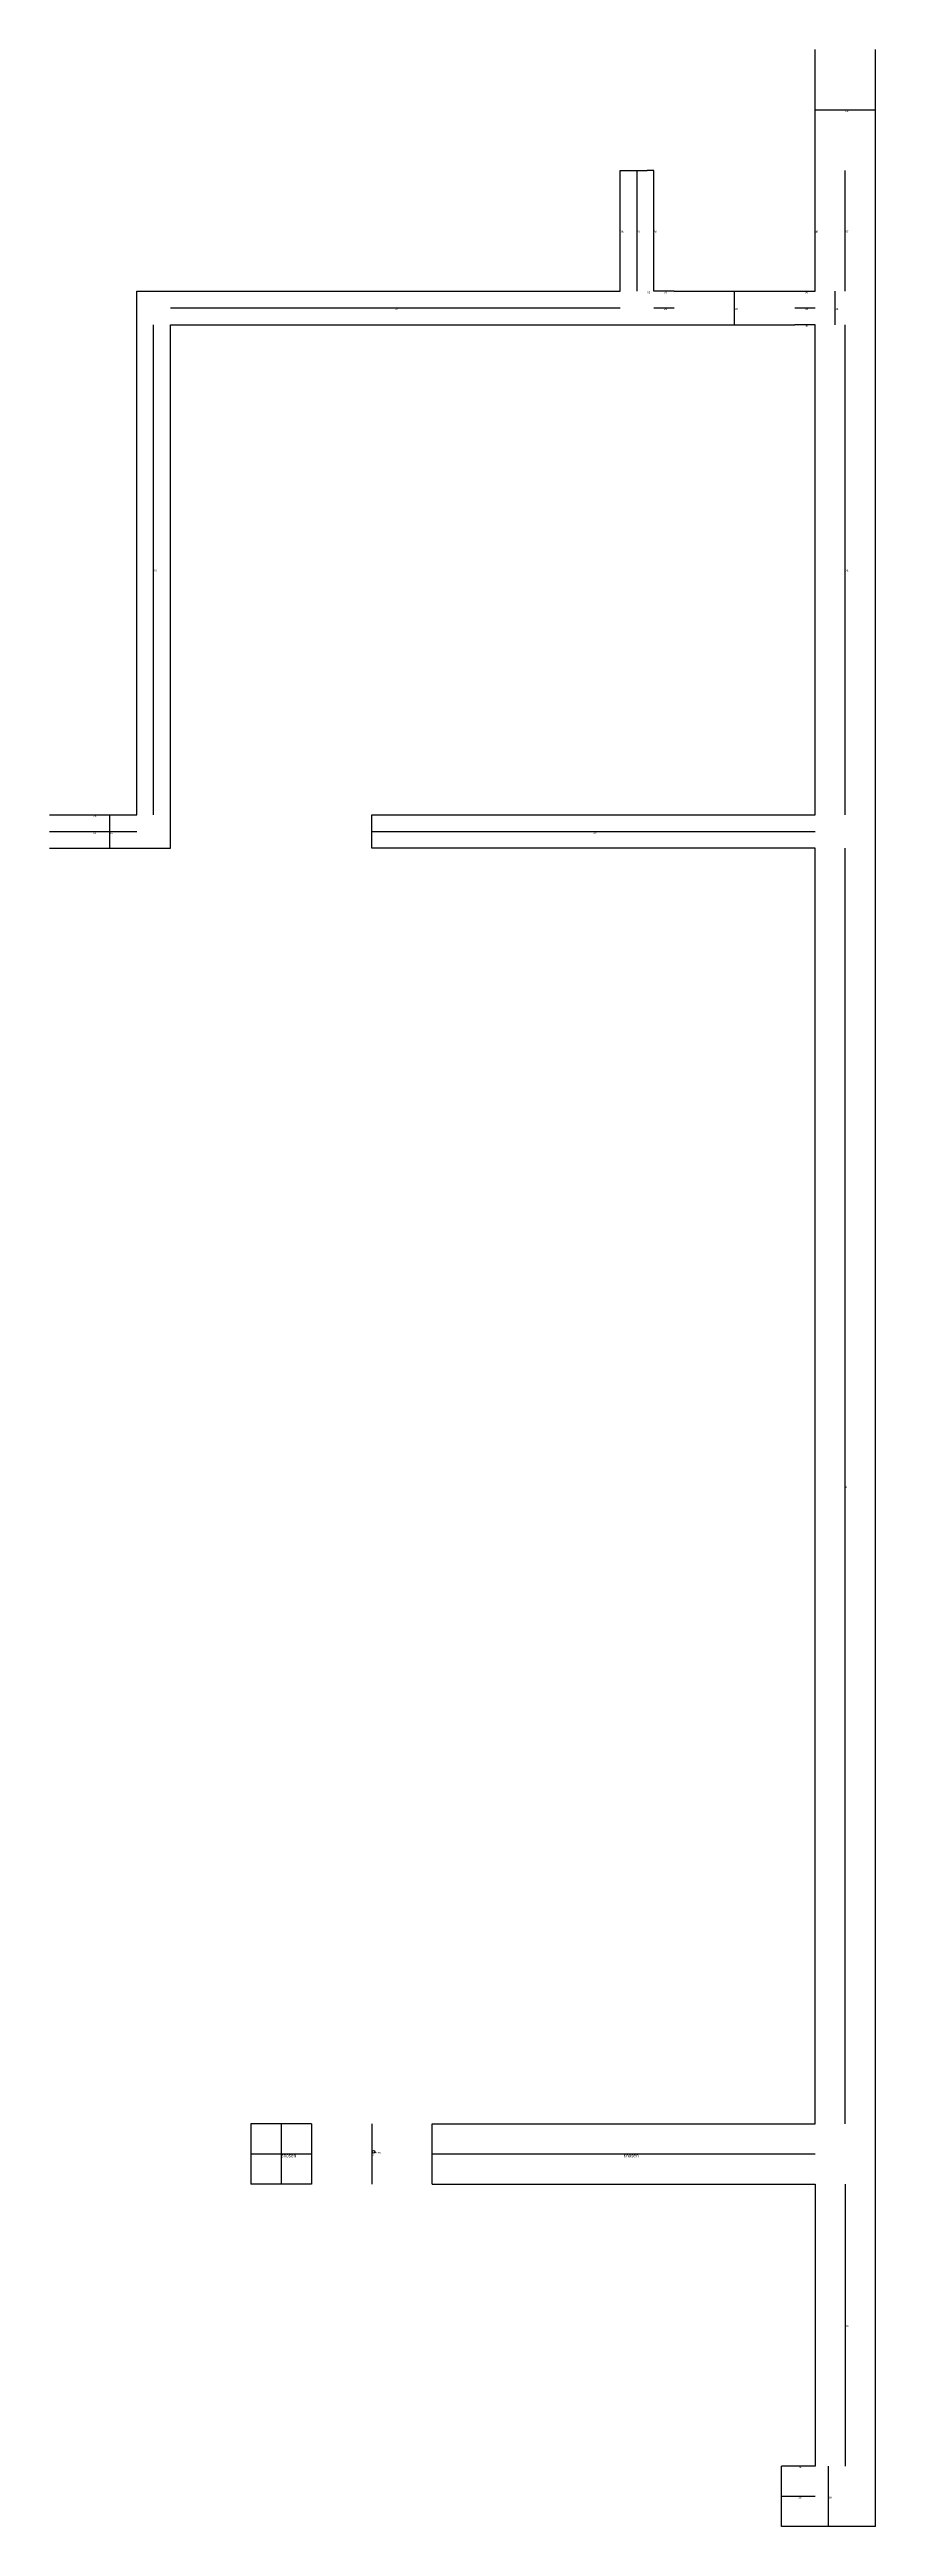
# Model space of a CAD drawing. Header units: metres. Extents: x 328 to 784, y 390 to 981.
# Drawn here: x 661 to 784, y 390 to 759 of the extents above; entities that cross this region are included whole.
import ezdxf

# ---------------------------------------------------------------- set-up
doc = ezdxf.new("R2010")
doc.units = ezdxf.units.M

msp = doc.modelspace()

# ---------------------------------------------------------------- linework, layer by layer
at = {"layer": 'centrelines'}
for p, q in [((775, 750), (784, 750)), ((748.5, 723), (748.5, 741)), ((779.5, 723), (779.5, 741)), ((746, 732), (746, 732)), ((751, 732), (751, 732)), ((775, 732), (775, 732)), ((679, 720.5), (746, 720.5)), ((750, 723), (750, 723)), ((751, 720.5), (754, 720.5)), ((752.5, 723), (752.5, 723)), ((763, 718), (763, 723)), ((772, 720.5), (775, 720.5)), ((773.5, 723), (773.5, 723)), ((778, 718), (778, 723)), ((676.5, 645), (676.5, 718)), ((773.5, 718), (773.5, 718)), ((779.5, 645), (779.5, 718)), ((661, 642.5), (674, 642.5)), ((667.5, 645), (667.5, 645)), ((670, 640), (670, 645)), ((709, 642.5), (775, 642.5)), ((779.5, 450), (779.5, 640)), ((695.5, 450), (695.5, 441)), ((709, 450), (709, 441)), ((691, 445.5), (700, 445.5)), ((718, 445.5), (775, 445.5)), ((779.5, 441), (779.5, 399)), ((772.5, 399), (772.5, 399)), ((777, 390), (777, 399)), ((770, 394.5), (775, 394.5))]:
    msp.add_line(p, q, dxfattribs=at)
at = {"layer": 'entity_location'}
msp.add_circle((709.26, 445.8), 0.2, dxfattribs=at)
at = {"layer": 'wall'}
for p, q in [((775, 741), (775, 759)), ((784, 741), (784, 759)), ((746, 723), (746, 741)), ((746, 741), (750, 741)), ((751, 741), (750, 741)), ((751, 723), (751, 741)), ((775, 723), (775, 741)), ((784, 390), (784, 741)), ((674, 645), (674, 723)), ((674, 723), (746, 723)), ((754, 723), (751, 723)), ((754, 723), (772, 723)), ((772, 723), (775, 723)), ((679, 640), (679, 718)), ((679, 718), (754, 718)), ((754, 718), (772, 718)), ((775, 718), (772, 718)), ((775, 645), (775, 718)), ((661, 645), (674, 645)), ((709, 640), (709, 645)), ((709, 645), (775, 645)), ((661, 640), (679, 640)), ((775, 640), (709, 640)), ((775, 450), (775, 640)), ((700, 450), (691, 450)), ((691, 450), (691, 441)), ((700, 450), (700, 441)), ((718, 441), (718, 450)), ((718, 450), (775, 450)), ((700, 441), (691, 441)), ((718, 441), (775, 441)), ((775, 441), (775, 399)), ((775, 399), (770, 399)), ((770, 390), (770, 399)), ((784, 390), (770, 390))]:
    msp.add_line(p, q, dxfattribs=at)

# ---------------------------------------------------------------- texts
at = {"layer": 'centrelines', "char_height": 0.3, "attachment_point": 1}
for s, insert in [('41', (779.5, 750)), ('38', (746, 732)), ('31', (748.5, 732)), ('39', (751, 732)), ('40', (775, 732)), ('37', (779.5, 732)), ('27', (712.5, 720.5)), ('32', (750, 723)), ('33', (752.5, 723)), ('29', (752.5, 720.5)), ('28', (763, 720.5)), ('36', (773.5, 723)), ('35', (773.5, 720.5)), ('34', (778, 720.5)), ('30', (773.5, 718)), ('23', (676.5, 681.5)), ('26', (779.5, 681.5)), ('24', (667.5, 645)), ('22', (667.5, 642.5)), ('21', (670, 642.5)), ('20', (742, 642.5)), ('9', (779.5, 545)), ('2', (695.5, 445.5)), ('3', (695.5, 445.5)), ('0', (709, 445.5)), ('1', (746.5, 445.5)), ('10', (779.5, 420)), ('14', (772.5, 399)), ('15', (772.5, 394.5)), ('16', (777, 394.5))]:
    msp.add_mtext(s, dxfattribs=dict(at, insert=insert))
at = {"layer": 'chosen_line', "color": 3, "char_height": 0.5, "attachment_point": 1}
for insert in [(695.5, 445.5), (746.5, 445.5)]:
    msp.add_mtext('chosen', dxfattribs=dict(at, insert=insert))
at = {"layer": 'debug', "insert": (709.26, 445.8), "char_height": 0.2, "attachment_point": 1}
msp.add_mtext('709, 445', dxfattribs=at)

doc.saveas('drawing.dxf')
